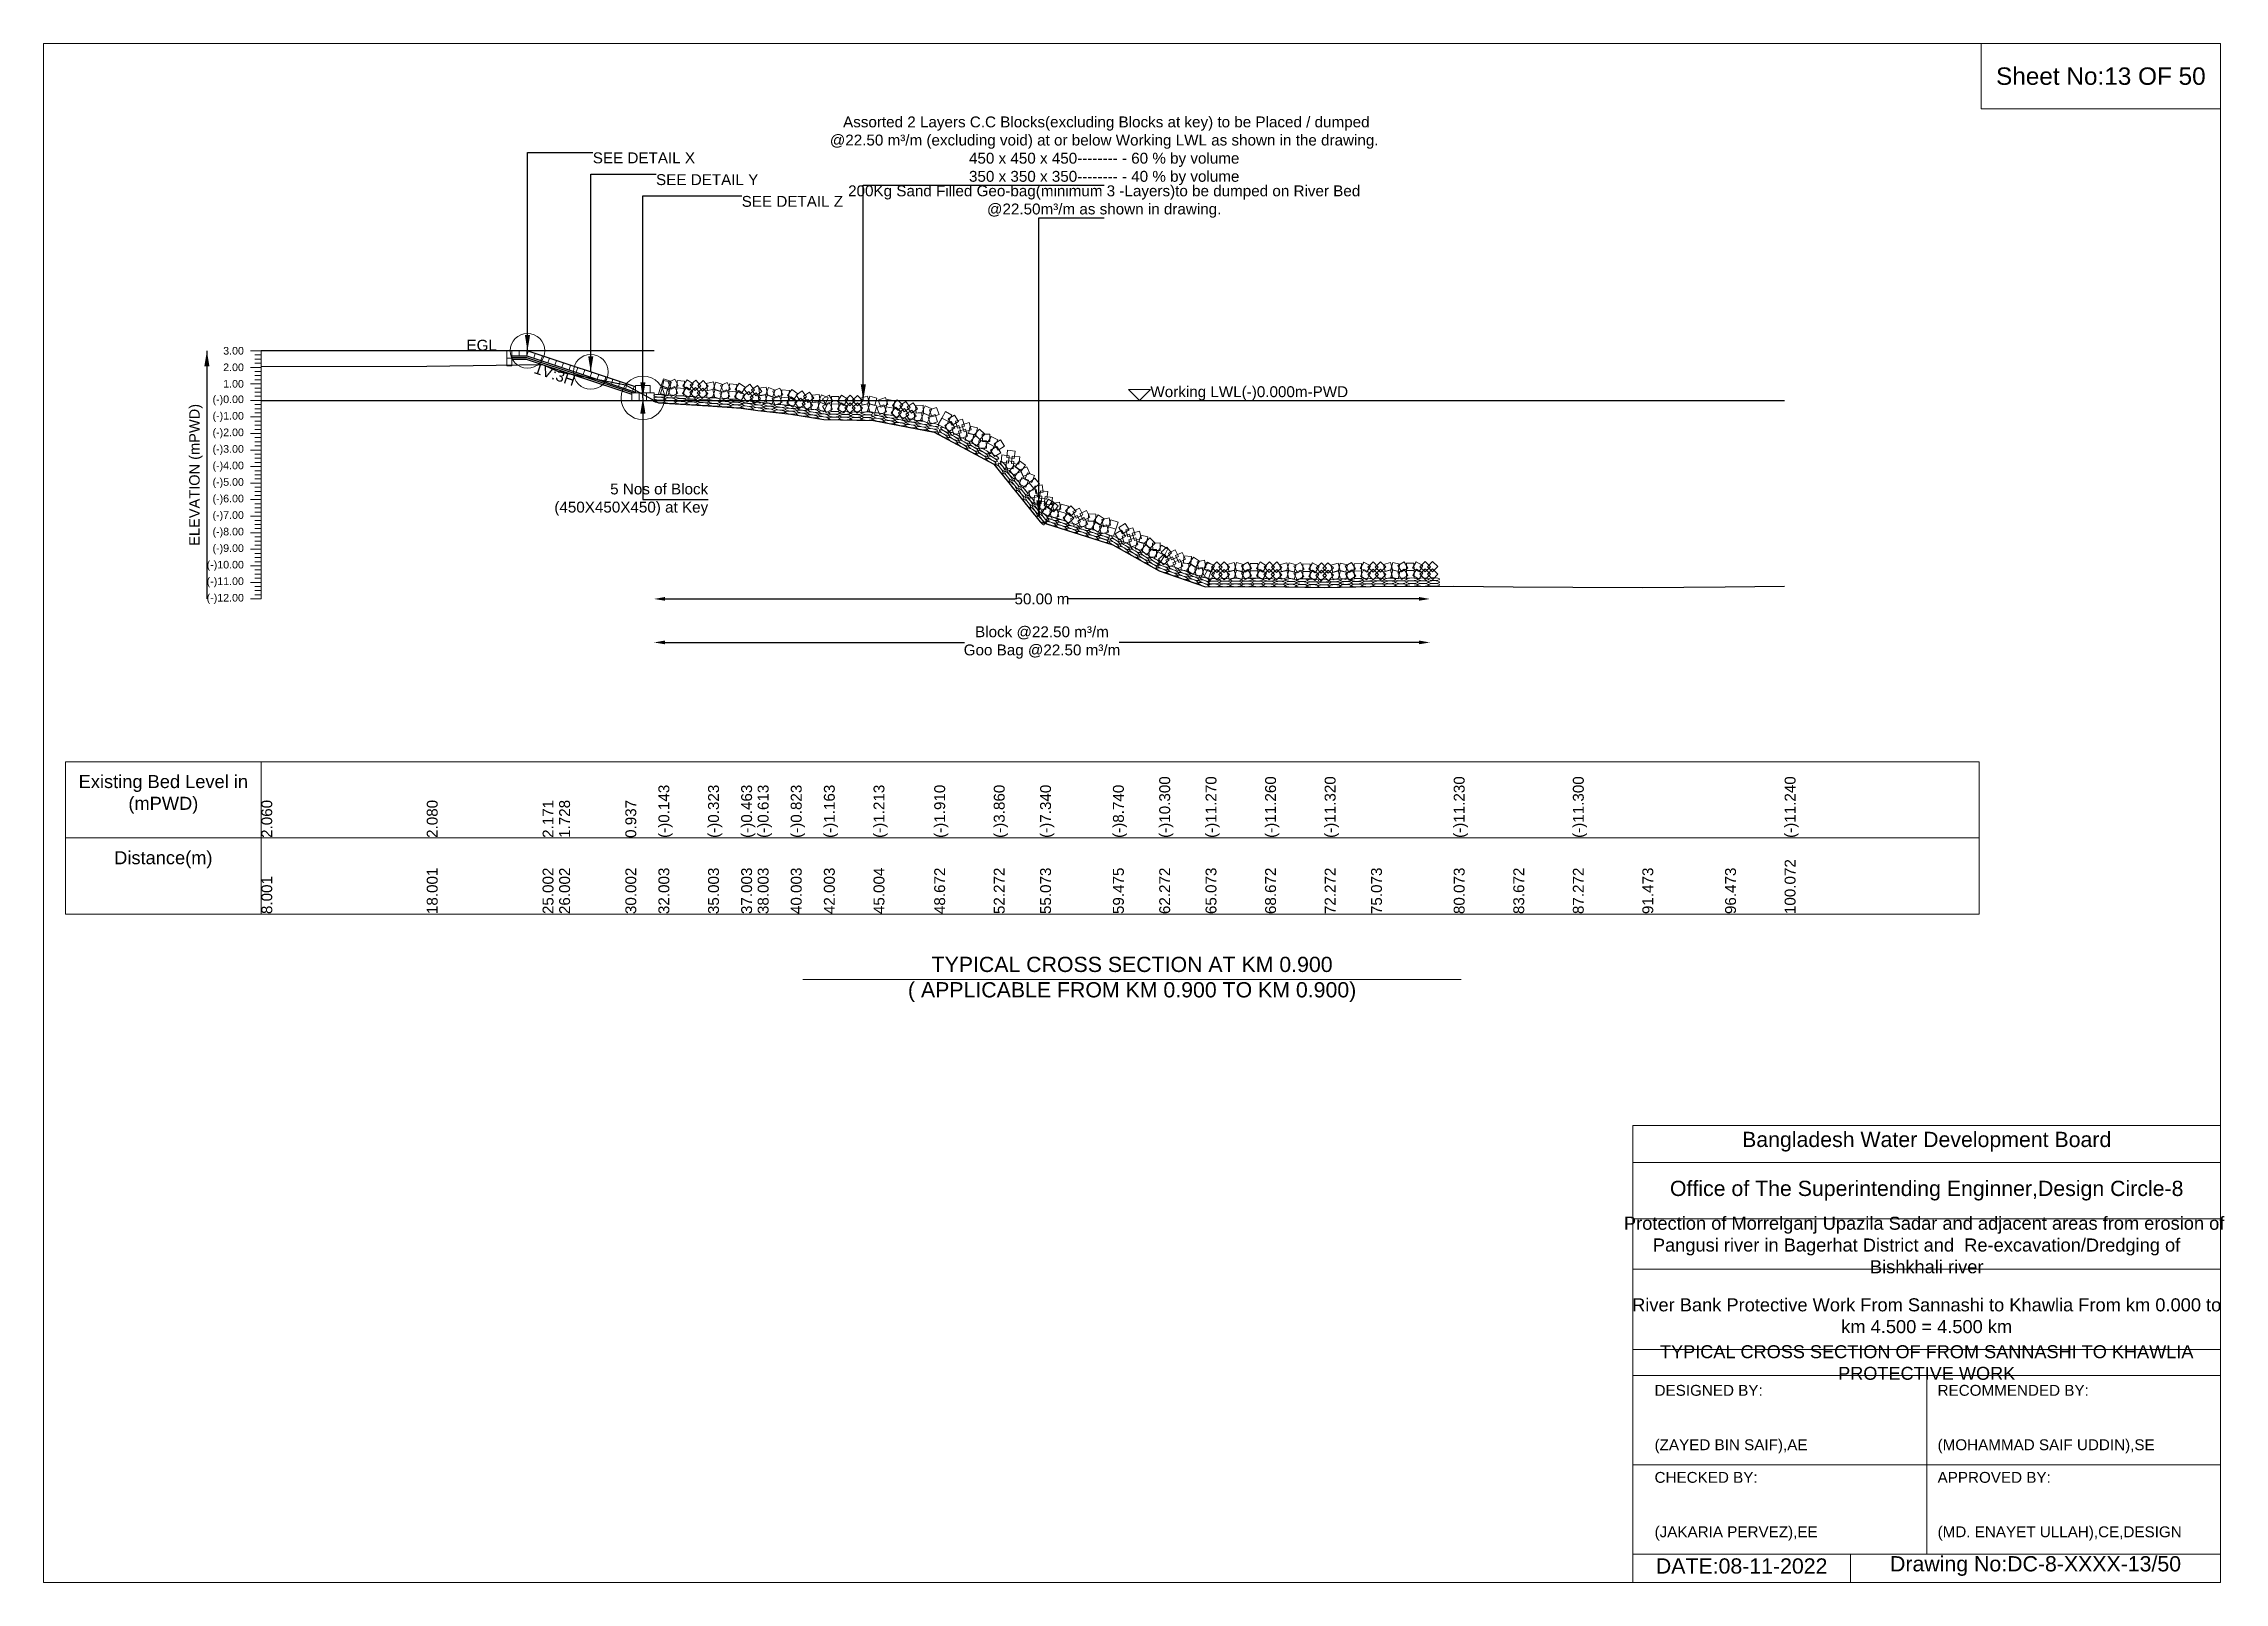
# Model space of a CAD drawing. Header units: inches. Extents: x 89000 to 845017, y -7071 to 0.
# Drawn here: x 280000 to 290017, y -7071 to 0 of the extents above; entities that cross this region are included whole.
import ezdxf

# ---------------------------------------------------------------- set-up
doc = ezdxf.new("R2010")
doc.units = ezdxf.units.IN
doc.header["$LTSCALE"] = 7
doc.header["$MEASUREMENT"] = 0
doc.header["$PDMODE"] = 3
for name, color, linetype, lineweight in [('Cross section Data Border', 7, 'Continuous', 9), ('Cross Section Labels', 7, 'Continuous', 9), ('Existing_Bed_Level for Xsection', 7, 'Continuous', 25), ('Long Section Labels', 7, 'Continuous', 9)]:
    doc.layers.add(name, color=color, linetype=linetype, lineweight=lineweight)
doc.styles.get("Standard").update_dxf_attribs({"font": 'arial.ttf'})
doc.dimstyles.new('Appron Lebeling Style', dxfattribs={"dimtxt": 50, "dimasz": 50, "dimexe": 0.18, "dimexo": 0.0625, "dimgap": 0.09, "dimtad": 0, "dimtih": 1, "dimtoh": 1, "dimdec": 4, "dimzin": 0, "dimdsep": 46, "dimtxsty": 'Standard', "dimcen": 0.09, "dimse1": 1, "dimse2": 1, "dimadec": 0, "dimazin": 0, "dimtfac": 1, "dimtdec": 4, "dimtofl": 0, "dimtmove": 0, "dimatfit": 3, "dimfxl": 1, "dimtolj": 1, "dimtzin": 0, "dimarcsym": 0})
doc.dimstyles.get("Standard").update_dxf_attribs({"dimtxt": 0.18, "dimasz": 0.18, "dimexe": 0.18, "dimexo": 0.0625, "dimgap": 0.09, "dimtad": 0, "dimtih": 1, "dimtoh": 1, "dimdec": 4, "dimzin": 0, "dimdsep": 46, "dimtxsty": 'Standard', "dimcen": 0.09, "dimadec": 0, "dimazin": 0, "dimtfac": 1, "dimtdec": 4, "dimtofl": 0, "dimtmove": 0, "dimatfit": 3, "dimfxl": 1, "dimtolj": 1, "dimtzin": 0, "dimarcsym": 0})

msp = doc.modelspace()

# ---------------------------------------------------------------- texts
at = {"layer": 'Cross section Data Border', "char_height": 60, "width": 800, "attachment_point": 5}
for s, insert in [('Existing Bed Level in (mPWD)', (280550, -3450)), ('Distance(m)', (280550, -3750))]:
    msp.add_mtext(s, dxfattribs=dict(at, insert=insert))
at = {"layer": 'Cross Section Labels'}
for s, insert, char_height, attachment_point in [('Sheet No:13 OF 50', (289450, -150), 80, 5), (' Assorted 2 Layers C.C Blocks(excluding Blocks at key) to be Placed / dumped^J@22.50 m³/m (excluding void) at or below Working LWL as shown in the drawing.^J450 x 450 x 450-------- - 60 % by volume^J350 x 350 x 350-------- - 40 % by volume', (284871.80167, -650), 50, 8), ('SEE DETAIL X', (282522.6356, -500), 50, 1), ('SEE DETAIL Y', (282813.3356, -600), 50, 1), ('SEE DETAIL Z', (283206.6356, -700), 50, 1), ('200Kg Sand Filled Geo-bag(minimum 3 -Layers)to be dumped on River Bed^J@22.50m³/m as shown in drawing.', (284871.80167, -800), 50, 8), ('EGL', (282082.13567, -1411.68), 50, 9), ('Working LWL(-)0.000m-PWD', (285084.0356, -1639.68), 50, 7), ('5 Nos of Block ^J(450X450X450) at Key', (283052.7356, -2095.68), 50, 6), ('TYPICAL CROSS SECTION AT KM 0.900^J( APPLICABLE FROM KM 0.900 TO KM 0.900)', (285000, -4300), 70, 5), ('Bangladesh Water Development Board', (288650, -5046), 70, 5), ('Office of The Superintending Enginner,Design Circle-8', (288650, -5271), 70, 5)]:
    msp.add_mtext(s, dxfattribs=dict(at, insert=insert, char_height=char_height, attachment_point=attachment_point))
at = {"layer": 'Cross Section Labels', "insert": (282355.96895, -1496.17997), "char_height": 50, "attachment_point": 2, "rotation": 341.565051177}
msp.add_mtext('1V:3H', dxfattribs=at)
at = {"layer": 'Cross Section Labels'}
for s, insert, char_height, width, attachment_point in [('Protection of Morrelganj Upazila Sadar and adjacent areas from erosion of  Pangusi river in Bagerhat District and  Re-excavation/Dredging of     Bishkhali river', (288650, -5521), 60, 2800, 5), ('River Bank Protective Work From Sannashi to Khawlia From km 0.000 to km 4.500 = 4.500 km', (288650, -5846), 60, 2700, 5), ('TYPICAL CROSS SECTION OF FROM SANNASHI TO KHAWLIA PROTECTIVE WORK', (288650, -6061), 59.5765532, 2800, 5), ('DESIGNED BY:^J^J^J(ZAYED BIN SAIF),AE', (287400, -6321), 50, 1400, 4), ('RECOMMENDED BY:^J^J^J(MOHAMMAD SAIF UDDIN),SE', (288700, -6321), 50, 1400, 4), ('CHECKED BY:^J^J^J(JAKARIA PERVEZ),EE', (287400, -6721), 50, 1400, 4), ('APPROVED BY:^J^J^J(MD. ENAYET ULLAH),CE,DESIGN', (288700, -6721), 50, 1400, 4), ('DATE:08-11-2022', (287800, -6996), 70, 1400, 5), ('Drawing No:DC-8-XXXX-13/50', (289150, -6996), 70, 2200, 5)]:
    msp.add_mtext(s, dxfattribs=dict(at, insert=insert, char_height=char_height, width=width, attachment_point=attachment_point))
at = {"layer": 'Long Section Labels', "char_height": 35, "attachment_point": 6}
for s, insert in [('3.00', (280920, -1411.68)), ('2.00', (280920, -1487.68)), ('1.00', (280920, -1563.68)), ('(-)0.00', (280920, -1639.68)), ('(-)1.00', (280920, -1715.68)), ('(-)2.00', (280920, -1791.68)), ('(-)3.00', (280920, -1867.68)), ('(-)4.00', (280920, -1943.68)), ('(-)5.00', (280920, -2019.68)), ('(-)6.00', (280920, -2095.68)), ('(-)7.00', (280920, -2171.68)), ('(-)8.00', (280920, -2247.68)), ('(-)9.00', (280920, -2323.68)), ('(-)10.00', (280920, -2399.68)), ('(-)11.00', (280920, -2475.68)), ('(-)12.00', (280920, -2551.68))]:
    msp.add_mtext(s, dxfattribs=dict(at, insert=insert))
at = {"layer": 'Long Section Labels', "rotation": 90}
for s, insert, char_height, attachment_point in [('ELEVATION (mPWD)', (280700, -1981.68), 48, 5), ('(-)10.300', (285124.66479, -3650), 50, 1), ('(-)11.270', (285337.47907, -3650), 50, 1), ('(-)11.270', (285337.47907, -3650), 50, 1), ('(-)11.270', (285337.47907, -3650), 50, 1), ('(-)11.260', (285611.04817, -3650), 50, 1), ('(-)11.260', (285611.04817, -3650), 50, 1), ('(-)11.320', (285884.66241, -3650), 50, 1), ('(-)11.320', (285884.66241, -3650), 50, 1), ('(-)11.230', (286477.47318, -3650), 50, 1), ('(-)11.300', (287024.65986, -3650), 50, 1), ('(-)11.240', (287997.46806, -3650), 50, 1), ('2.060', (281000, -3650), 50, 1), ('2.080', (281760.06087, -3650), 50, 1), ('2.171', (282292.11261, -3650), 50, 1), ('1.728', (282368.10045, -3650), 50, 1), ('0.937', (282672.14305, -3650), 50, 1), ('(-)0.143', (282824.16435, -3650), 50, 1), ('(-)0.323', (283052.17348, -3650), 50, 1), ('(-)0.463', (283204.19478, -3650), 50, 1), ('(-)0.613', (283280.18262, -3650), 50, 1), ('(-)0.823', (283432.20392, -3650), 50, 1), ('(-)1.163', (283584.22522, -3650), 50, 1), ('(-)1.213', (283812.23436, -3650), 50, 1), ('(-)1.910', (284091.0484, -3650), 50, 1), ('(-)3.860', (284364.66807, -3650), 50, 1), ('(-)7.340', (284577.48479, -3650), 50, 1), ('(-)8.740', (284912.05362, -3650), 50, 1), ('18.001', (281760.06087, -4000), 50, 1), ('25.002', (282292.11261, -4000), 50, 1), ('26.002', (282368.10045, -4000), 50, 1), ('30.002', (282672.14305, -4000), 50, 1), ('32.003', (282824.16435, -4000), 50, 1), ('35.003', (283052.17348, -4000), 50, 1), ('37.003', (283204.19478, -4000), 50, 1), ('38.003', (283280.18262, -4000), 50, 1), ('40.003', (283432.20392, -4000), 50, 1), ('42.003', (283584.22522, -4000), 50, 1), ('45.004', (283812.23436, -4000), 50, 1), ('48.672', (284091.0484, -4000), 50, 1), ('52.272', (284364.66807, -4000), 50, 1), ('55.073', (284577.48479, -4000), 50, 1), ('59.475', (284912.05362, -4000), 50, 1), ('62.272', (285124.66479, -4000), 50, 1), ('65.073', (285337.47907, -4000), 50, 1), ('68.672', (285611.04817, -4000), 50, 1), ('72.272', (285884.66241, -4000), 50, 1), ('75.073', (286097.47488, -4000), 50, 1), ('80.073', (286477.47318, -4000), 50, 1), ('83.672', (286751.04807, -4000), 50, 1), ('87.272', (287024.65986, -4000), 50, 1), ('91.473', (287343.92518, -4000), 50, 1), ('96.473', (287723.92116, -4000), 50, 1), ('100.072', (287997.46806, -4000), 50, 1), ('8.001', (281000, -4000), 50, 1)]:
    msp.add_mtext(s, dxfattribs=dict(at, insert=insert, char_height=char_height, attachment_point=attachment_point))

# ---------------------------------------------------------------- blocks, each defined once
blk = doc.blocks.new('*D283')
at = {"layer": 'Cross Section Labels', "color": 0, "lineweight": -2, "transparency": 16777216}
for p, q in [((282854, -2552), (284463, -2552)), ((286318, -2552), (284708, -2552))]:
    blk.add_line(p, q, dxfattribs=at)
at = {"layer": 'Cross Section Labels', "color": 0, "transparency": 16777216}
for points in [[(282854, -2543), (282854, -2560), (282804, -2552)], [(286318, -2543), (286318, -2560), (286368, -2552)]]:
    blk.add_solid(points, dxfattribs=at)
at = {"layer": 'Defpoints', "color": 0, "transparency": 16777216}
for p in [(282804, -1640), (286368, -2494), (286368, -2552)]:
    blk.add_point(p, dxfattribs=at)
at = {"layer": 'Cross Section Labels', "color": 0, "transparency": 16777216, "insert": (284586, -2552), "char_height": 50, "attachment_point": 5}
blk.add_mtext('\\A1;50.00 m', dxfattribs=at)
blk = doc.blocks.new('*D284')
at = {"layer": 'Cross Section Labels', "color": 0, "lineweight": -2, "transparency": 16777216}
for p, q in [((282854, -2752), (284230, -2752)), ((286318, -2752), (284941, -2752))]:
    blk.add_line(p, q, dxfattribs=at)
at = {"layer": 'Cross Section Labels', "color": 0, "transparency": 16777216}
for points in [[(282854, -2743), (282854, -2760), (282804, -2752)], [(286318, -2743), (286318, -2760), (286368, -2752)]]:
    blk.add_solid(points, dxfattribs=at)
at = {"layer": 'Defpoints', "color": 0, "transparency": 16777216}
for p in [(282804, -1640), (286368, -2494), (286368, -2752)]:
    blk.add_point(p, dxfattribs=at)
at = {"layer": 'Cross Section Labels', "color": 0, "transparency": 16777216, "insert": (284586, -2752), "char_height": 50, "attachment_point": 5}
blk.add_mtext('\\A1;Block @22.50 m³/m ^JGoo Bag @22.50 m³/m ', dxfattribs=at)

# ---------------------------------------------------------------- dimensions: what is measured, and where the dimension line sits
at = {"layer": 'Cross Section Labels'}
for base, text, picture, middle in [((286367.57674, -2551.68), '50.00 m', '*D283', (284585.80617, -2551.68)), ((286367.57674, -2751.68), 'Block @22.50 m³/m ^JGoo Bag @22.50 m³/m ', '*D284', (284585.80617, -2751.68))]:
    dim = msp.add_linear_dim(base=base, p1=(282804.0356, -1639.68), p2=(286367.57674, -2493.81938), text=text, dimstyle='Appron Lebeling Style', dxfattribs=at)
    dim.commit()
    dim.dimension.update_dxf_attribs({"geometry": picture, "text_midpoint": middle})

# ---------------------------------------------------------------- linework, layer by layer
at = {"layer": 'Cross section Data Border'}
msp.add_lwpolyline([(280100, -3300), (288891.48501, -3300), (288891.48501, -4000), (280100, -4000)], close=True, dxfattribs=at)
for points in [[(281000, -3300), (281000, -4000)], [(280100, -3650), (288891.48501, -3650)]]:
    msp.add_lwpolyline(points, dxfattribs=at)
at = {"layer": 'Cross Section Labels'}
for points in [[(280000, 0), (290000, 0), (290000, -7071), (280000, -7071)], [(288900, 0), (290000, 0), (290000, -300), (288900, -300)], [(285034.0356, -1639.68), (285084.0356, -1589.68), (284984.0356, -1589.68)]]:
    msp.add_lwpolyline(points, close=True, dxfattribs=at)
for points in [[(283488, -4300), (285000, -4300), (286512, -4300)], [(287300, -7071), (287300, -4971), (290000, -4971)], [(287300, -5141), (290000, -5141)], [(287300, -5401), (290000, -5401)], [(287300, -5631), (290000, -5631)], [(287300, -6001), (290000, -6001)], [(287300, -6121), (290000, -6121)], [(288650, -6121), (288650, -6941)], [(287300, -6531), (290000, -6531)], [(287300, -6941), (290000, -6941)], [(288300, -6941), (288300, -7071)]]:
    msp.add_lwpolyline(points, dxfattribs=at)
for centre, radius in [((282222.6356, -1411.68), 80), ((282513.3356, -1508.58), 80), ((282752.7356, -1628.28), 100)]:
    msp.add_circle(centre, radius, dxfattribs=at)
at = {"layer": 'Existing_Bed_Level for Xsection'}
for points in [[(282804.0356, -1411.68), (281000, -1411.68)], [(281000, -1483.12), (281760.06087, -1481.6), (282292.11261, -1474.684), (282368.10045, -1508.352), (282672.14305, -1568.468), (282824.16435, -1650.548), (283052.17348, -1664.228), (283204.19478, -1674.868), (283280.18262, -1686.268), (283432.20392, -1702.228), (283584.22522, -1728.068), (283812.23436, -1731.868), (284091.0484, -1784.84), (284364.66807, -1933.04), (284577.48479, -2197.52), (284912.05362, -2303.92), (285124.66479, -2422.48), (285337.47907, -2496.2), (285611.04817, -2495.44), (285884.66241, -2500), (286097.47488, -2495.44), (286477.47318, -2493.16), (286751.04807, -2496.2), (287024.65986, -2498.48), (287343.92518, -2500), (287723.92116, -2496.2), (287997.46806, -2493.92)], [(282718.5356, -1576.98), (282226.14566, -1412.85002), (282222.6356, -1411.68), (282218.93567, -1411.68), (282150.53567, -1411.68)], [(282150.53567, -1434.48), (282218.93567, -1434.48), (282718.5356, -1601.01331)], [(282150.53567, -1442.08), (282217.70236, -1442.08), (282707.90236, -1605.48)], [(282150.53567, -1449.68), (282216.46905, -1449.68), (282701.4356, -1611.33552)], [(281000, -1639.68), (287997.46806, -1639.68)]]:
    msp.add_lwpolyline(points, dxfattribs=at)
at = {"layer": 'Long Section Labels'}
for points in [[(281000, -1411.68), (280950, -1411.68)], [(281000, -1487.68), (280950, -1487.68)], [(281000, -1430.68), (280970, -1430.68)], [(281000, -1449.68), (280970, -1449.68)], [(281000, -1468.68), (280970, -1468.68)], [(281000, -2551.68), (281000, -2475.68), (281000, -2399.68), (281000, -2323.68), (281000, -2247.68), (281000, -2171.68), (281000, -2095.68), (281000, -2019.68), (281000, -1943.68), (281000, -1867.68), (281000, -1791.68), (281000, -1715.68), (281000, -1639.68), (281000, -1563.68), (281000, -1487.68), (281000, -1411.68)], [(281000, -1563.68), (280950, -1563.68)], [(281000, -1506.68), (280970, -1506.68)], [(281000, -1525.68), (280970, -1525.68)], [(281000, -1544.68), (280970, -1544.68)], [(281000, -1582.68), (280970, -1582.68)], [(281000, -1601.68), (280970, -1601.68)], [(281000, -1639.68), (280950, -1639.68)], [(281000, -1620.68), (280970, -1620.68)], [(281000, -1658.68), (280970, -1658.68)], [(281000, -1677.68), (280970, -1677.68)], [(281000, -1696.68), (280970, -1696.68)], [(281000, -1715.68), (280950, -1715.68)], [(281000, -1791.68), (280950, -1791.68)], [(281000, -1734.68), (280970, -1734.68)], [(281000, -1753.68), (280970, -1753.68)], [(281000, -1772.68), (280970, -1772.68)], [(281000, -1867.68), (280950, -1867.68)], [(281000, -1810.68), (280970, -1810.68)], [(281000, -1829.68), (280970, -1829.68)], [(281000, -1848.68), (280970, -1848.68)], [(281000, -1886.68), (280970, -1886.68)], [(281000, -1943.68), (280950, -1943.68)], [(281000, -1905.68), (280970, -1905.68)], [(281000, -1924.68), (280970, -1924.68)], [(281000, -1962.68), (280970, -1962.68)], [(281000, -1981.68), (280970, -1981.68)], [(281000, -2000.68), (280970, -2000.68)], [(281000, -2019.68), (280950, -2019.68)], [(281000, -2095.68), (280950, -2095.68)], [(281000, -2038.68), (280970, -2038.68)], [(281000, -2057.68), (280970, -2057.68)], [(281000, -2076.68), (280970, -2076.68)], [(281000, -2171.68), (280950, -2171.68)], [(281000, -2114.68), (280970, -2114.68)], [(281000, -2133.68), (280970, -2133.68)], [(281000, -2152.68), (280970, -2152.68)], [(281000, -2190.68), (280970, -2190.68)], [(281000, -2247.68), (280950, -2247.68)], [(281000, -2209.68), (280970, -2209.68)], [(281000, -2228.68), (280970, -2228.68)], [(281000, -2266.68), (280970, -2266.68)], [(281000, -2285.68), (280970, -2285.68)], [(281000, -2323.68), (280950, -2323.68)], [(281000, -2399.68), (280950, -2399.68)], [(281000, -2304.68), (280970, -2304.68)], [(281000, -2342.68), (280970, -2342.68)], [(281000, -2361.68), (280970, -2361.68)], [(281000, -2380.68), (280970, -2380.68)], [(281000, -2475.68), (280950, -2475.68)], [(281000, -2418.68), (280970, -2418.68)], [(281000, -2437.68), (280970, -2437.68)], [(281000, -2456.68), (280970, -2456.68)], [(281000, -2494.68), (280970, -2494.68)], [(281000, -2551.68), (280950, -2551.68)], [(281000, -2513.68), (280970, -2513.68)], [(281000, -2532.68), (280970, -2532.68)]]:
    msp.add_lwpolyline(points, dxfattribs=at)
for points in [[(282150.53567, -1411.68), (282127.73567, -1411.68), (282127.73567, -1445.88), (282150.53567, -1445.88)], [(282150.53567, -1445.88), (282127.73567, -1445.88), (282127.73567, -1480.08), (282150.53567, -1480.08)], [(282184.73567, -1411.68), (282150.53567, -1411.68), (282150.53567, -1434.48), (282184.73567, -1434.48)], [(282218.93567, -1411.68), (282184.73567, -1411.68), (282184.73567, -1434.48), (282218.93567, -1434.48)], [(282258.59063, -1423.66501), (282226.14566, -1412.85002), (282218.93567, -1434.48), (282251.38064, -1445.29499)], [(282291.0356, -1434.48), (282258.59063, -1423.66501), (282251.38064, -1445.29499), (282283.82561, -1456.10998)], [(282323.48057, -1445.29499), (282291.0356, -1434.48), (282283.82561, -1456.10998), (282316.27058, -1466.92497)], [(282355.92554, -1456.10998), (282323.48057, -1445.29499), (282316.27058, -1466.92497), (282348.71555, -1477.73996)], [(282388.37051, -1466.92497), (282355.92554, -1456.10998), (282348.71555, -1477.73996), (282381.16051, -1488.55495)], [(282420.81548, -1477.73996), (282388.37051, -1466.92497), (282381.16051, -1488.55495), (282413.60548, -1499.36994)], [(282453.26044, -1488.55495), (282420.81548, -1477.73996), (282413.60548, -1499.36994), (282446.05045, -1510.18493)], [(282485.70541, -1499.36994), (282453.26044, -1488.55495), (282446.05045, -1510.18493), (282478.49542, -1520.99992)], [(282518.15038, -1510.18493), (282485.70541, -1499.36994), (282478.49542, -1520.99992), (282510.94039, -1531.81491)], [(282550.59535, -1520.99992), (282518.15038, -1510.18493), (282510.94039, -1531.81491), (282543.38536, -1542.6299)], [(282583.04032, -1531.81491), (282550.59535, -1520.99992), (282543.38536, -1542.6299), (282575.83033, -1553.44489)], [(282615.48529, -1542.6299), (282583.04032, -1531.81491), (282575.83033, -1553.44489), (282608.2753, -1564.25988)], [(282647.93026, -1553.44489), (282615.48529, -1542.6299), (282608.2753, -1564.25988), (282640.72026, -1575.07486)], [(282680.37523, -1564.25988), (282647.93026, -1553.44489), (282640.72026, -1575.07486), (282673.16523, -1585.88985)], [(282712.82019, -1575.07486), (282680.37523, -1564.25988), (282673.16523, -1585.88985), (282705.6102, -1596.70484)], [(282752.7356, -1571.28), (282718.5356, -1571.28), (282718.5356, -1605.48), (282752.7356, -1605.48)], [(282786.9356, -1571.28), (282752.7356, -1571.28), (282752.7356, -1605.48), (282786.9356, -1605.48)], [(282866.20862, -1585.96305), (282832.93336, -1578.06387), (282825.03418, -1611.33914), (282858.30944, -1619.23831)], [(282877.51534, -1585.67942), (282845.07226, -1574.85875), (282834.25159, -1607.30182), (282866.69466, -1618.12249)], [(282879.56357, -1551.54081), (282847.1205, -1540.72014), (282836.29982, -1573.16321), (282868.7429, -1583.98388)], [(282882.45695, -1555.86934), (282849.18169, -1547.97016), (282841.28251, -1581.24542), (282874.55777, -1589.1446)], [(282897.68258, -1575.60119), (282867.0844, -1590.87835), (282882.36157, -1621.47652), (282912.95974, -1606.19936)], [(282899.73081, -1541.46258), (282869.13264, -1556.73974), (282884.4098, -1587.33791), (282915.00798, -1572.06075)], [(282942.25411, -1584.5419), (282908.1155, -1582.49367), (282906.06726, -1616.63228), (282940.20587, -1618.68051)], [(282944.30234, -1550.40329), (282910.16373, -1548.35506), (282908.1155, -1582.49367), (282942.25411, -1584.5419)], [(282981.98834, -1597.77231), (282953.43628, -1578.94627), (282934.61024, -1607.49834), (282963.16231, -1626.32437)], [(282984.03658, -1563.6337), (282955.48451, -1544.80766), (282936.65848, -1573.35973), (282965.21054, -1592.18576)], [(282993.89584, -1580.54449), (282968.29884, -1603.22563), (282990.97997, -1628.82262), (283016.57697, -1606.14149)], [(282995.94407, -1546.40588), (282970.34708, -1569.08702), (282993.02821, -1594.68401), (283018.6252, -1572.00288)], [(283050.71673, -1608.1705), (283028.01523, -1582.59158), (283002.4363, -1605.29308), (283025.13781, -1630.87201)], [(283052.76497, -1574.03189), (283030.06346, -1548.45297), (283004.48453, -1571.15447), (283027.18604, -1596.7334)], [(283074.78666, -1588.81725), (283041.21591, -1595.34753), (283047.7462, -1628.91828), (283081.31695, -1622.388)], [(283077.17449, -1554.70071), (283043.60373, -1561.23099), (283050.13402, -1594.80174), (283083.70477, -1588.27146)], [(283117.12135, -1600.66017), (283084.78755, -1589.51721), (283073.64459, -1621.85101), (283105.97839, -1632.99397)], [(283119.50917, -1566.54363), (283087.17537, -1555.40067), (283076.03241, -1587.73447), (283108.36621, -1598.87743)], [(283137.38787, -1590.7831), (283106.6392, -1605.75505), (283121.61115, -1636.50372), (283152.35982, -1621.53178)], [(283139.7757, -1556.66656), (283109.02702, -1571.63851), (283123.99897, -1602.38718), (283154.74764, -1587.41524)], [(283181.86823, -1600.16688), (283147.75169, -1597.77905), (283145.36387, -1631.89559), (283179.48041, -1634.28342)], [(283184.25605, -1566.05034), (283150.13951, -1563.66251), (283147.75169, -1597.77905), (283181.86823, -1600.16688)], [(283221.46885, -1613.792), (283193.10553, -1594.68279), (283173.99632, -1623.04612), (283202.35965, -1642.15532)], [(283223.85668, -1579.67546), (283195.49335, -1560.56625), (283176.38415, -1588.92958), (283204.74747, -1608.03878)], [(283239.6286, -1599.24511), (283212.1172, -1619.56169), (283232.43378, -1647.07308), (283259.94517, -1626.75651)], [(283244.70263, -1565.42361), (283217.19124, -1585.74018), (283237.50782, -1613.25158), (283265.01921, -1592.935)], [(283298.84357, -1597.98999), (283278.50509, -1570.49479), (283251.00989, -1590.83327), (283271.34837, -1618.32847)], [(283319.08423, -1578.73646), (283285.30699, -1584.09727), (283290.6678, -1617.87451), (283324.44504, -1612.5137)], [(283360.98222, -1592.04206), (283329.05478, -1579.78323), (283316.79595, -1611.71066), (283348.72338, -1623.96949)], [(283381.57944, -1582.87458), (283350.3295, -1596.76994), (283364.22486, -1628.01988), (283395.4748, -1614.12452)], [(283425.70719, -1593.797), (283391.69412, -1590.22613), (283388.12325, -1624.2392), (283422.13632, -1627.81007)], [(283464.81089, -1608.7888), (283437.12812, -1588.70637), (283417.04569, -1616.38915), (283444.72846, -1636.47158)], [(283484.40082, -1595.21858), (283456.49943, -1614.99615), (283476.277, -1642.89755), (283504.17839, -1623.11997)], [(283537.89802, -1628.83197), (283518.09824, -1600.94634), (283490.21261, -1620.74612), (283510.01239, -1648.63176)], [(282735.6356, -1605.48), (282701.4356, -1605.48), (282701.4356, -1639.68), (282735.6356, -1639.68)], [(282769.8356, -1605.48), (282735.6356, -1605.48), (282735.6356, -1639.68), (282769.8356, -1639.68)], [(282804.0356, -1605.48), (282769.8356, -1605.48), (282769.8356, -1639.68), (282804.0356, -1639.68)], [(283293.76953, -1631.8115), (283273.43106, -1604.31629), (283245.93585, -1624.65477), (283266.27433, -1652.14998)], [(283315.51336, -1612.74953), (283281.73612, -1618.11034), (283287.09693, -1651.88758), (283320.87416, -1646.52677)], [(283357.41134, -1626.05513), (283325.48391, -1613.79629), (283313.22508, -1645.72373), (283345.15251, -1657.98256)], [(283378.00857, -1616.88765), (283346.75863, -1630.78301), (283360.65399, -1662.03295), (283391.90393, -1648.13759)], [(283422.13632, -1627.81007), (283388.12325, -1624.2392), (283384.55238, -1658.25227), (283418.56545, -1661.82314)], [(283461.24002, -1642.80187), (283433.55724, -1622.71944), (283413.47482, -1650.40222), (283441.15759, -1670.48465)], [(283478.66984, -1628.93498), (283450.76845, -1648.71256), (283470.54602, -1676.61395), (283498.44741, -1656.83638)], [(283532.16704, -1662.54838), (283512.36726, -1634.66274), (283484.48162, -1654.46253), (283504.2814, -1682.34816)], [(283557.46704, -1645.61256), (283523.41685, -1648.81013), (283526.61442, -1682.86032), (283560.66461, -1679.66275)], [(283563.19803, -1611.89615), (283529.14784, -1615.09372), (283532.34541, -1649.14392), (283566.3956, -1645.94634)], [(283598.43203, -1661.56092), (283567.35063, -1647.29253), (283553.08224, -1678.37392), (283584.16364, -1692.64231)], [(283604.16301, -1627.84452), (283573.08162, -1613.57613), (283558.81323, -1644.65752), (283589.89462, -1658.92591)], [(283607.93074, -1649.23679), (283578.0219, -1665.82297), (283594.60807, -1695.73181), (283624.51691, -1679.14564)], [(283608.50064, -1615.04154), (283578.59179, -1631.62772), (283595.17797, -1661.53656), (283625.08681, -1644.95038)], [(283652.84723, -1656.24152), (283618.65198, -1655.67162), (283618.08208, -1689.86688), (283652.27733, -1690.43677)], [(283653.41713, -1622.04627), (283619.22188, -1621.47637), (283618.65198, -1655.67162), (283652.84723, -1656.24152)], [(283693.11648, -1667.74113), (283663.77694, -1650.16753), (283646.20333, -1679.50706), (283675.54287, -1697.08067)], [(283693.68638, -1633.54588), (283664.34684, -1615.97227), (283646.77323, -1645.31181), (283676.11277, -1662.88542)], [(283704.26776, -1650.01446), (283679.67563, -1673.78139), (283703.44255, -1698.37353), (283728.03469, -1674.6066)], [(283704.83766, -1615.81921), (283680.24552, -1639.58614), (283704.01245, -1664.17828), (283728.60459, -1640.41135)], [(283762.23026, -1675.15724), (283738.44376, -1650.58404), (283713.87056, -1674.37054), (283737.65706, -1698.94375)], [(283762.80016, -1640.96199), (283739.01366, -1616.38879), (283714.44045, -1640.17529), (283738.22696, -1664.74849)], [(283784.68034, -1654.59256), (283751.50443, -1662.89912), (283759.81098, -1696.07503), (283792.9869, -1687.76847)], [(283785.25023, -1620.3973), (283752.07432, -1628.70386), (283760.38088, -1661.87977), (283793.55679, -1653.57322)], [(283827.58499, -1664.16707), (283794.7043, -1654.75962), (283785.29684, -1687.6403), (283818.17753, -1697.04776)], [(283828.15488, -1629.97182), (283795.27419, -1620.56436), (283785.86674, -1653.44505), (283818.74743, -1662.85251)], [(283860.17474, -1660.34391), (283827.87869, -1671.59581), (283839.13058, -1703.89186), (283871.42664, -1692.63997)], [(283866.55823, -1626.74494), (283834.26218, -1637.99683), (283845.51407, -1670.29288), (283877.81012, -1659.04099)], [(283903.24287, -1674.89362), (283869.64389, -1668.51014), (283863.26041, -1702.10912), (283896.85939, -1708.4926)], [(283909.62635, -1641.29465), (283876.02738, -1634.91116), (283869.64389, -1668.51014), (283903.24287, -1674.89362)], [(283940.96632, -1693.08137), (283915.04714, -1670.76914), (283892.7349, -1696.68833), (283918.65409, -1719.00056)], [(283947.34981, -1659.4824), (283921.43062, -1637.17017), (283899.11839, -1663.08936), (283925.03758, -1685.40159)], [(283954.97285, -1677.51207), (283926.69333, -1696.74507), (283945.92633, -1725.0246), (283974.20585, -1705.7916)], [(283961.35634, -1643.9131), (283933.07681, -1663.1461), (283952.30981, -1691.42563), (283980.58934, -1672.19263)], [(284007.80842, -1712.15617), (283988.55291, -1683.89196), (283960.28871, -1703.14748), (283979.54422, -1731.41168)], [(284014.19191, -1678.55719), (283994.93639, -1650.29299), (283966.67219, -1669.5485), (283985.9277, -1697.8127)], [(284033.43197, -1695.71395), (283999.32619, -1698.25088), (284001.86311, -1732.35666), (284035.96889, -1729.81973)], [(284039.81545, -1662.11498), (284005.70967, -1664.6519), (284008.2466, -1698.75768), (284042.35237, -1696.22076)], [(284074.0801, -1712.45341), (284043.28113, -1697.5852), (284028.41293, -1728.38417), (284059.2119, -1743.25238)], [(284080.46359, -1678.85443), (284049.66462, -1663.98623), (284034.79641, -1694.78519), (284065.59538, -1709.6534)], [(284101.75105, -1671.42932), (284069.455, -1682.68122), (284080.7069, -1714.97727), (284113.00295, -1703.72538)], [(284172.3087, -1706.98403), (284142.23642, -1690.69605), (284125.94844, -1720.76833), (284156.02072, -1737.05631)], [(284095.36757, -1705.0283), (284063.07152, -1716.28019), (284074.32341, -1748.57624), (284106.61946, -1737.32435)], [(284156.02072, -1737.05631), (284125.94844, -1720.76833), (284109.66046, -1750.84061), (284139.73274, -1767.12858)], [(284186.43688, -1765.84364), (284168.52007, -1736.71242), (284139.38885, -1754.62923), (284157.30566, -1783.76045)], [(284202.72486, -1735.77136), (284184.80805, -1706.64014), (284155.67683, -1724.55696), (284173.59364, -1753.68817)], [(284204.51095, -1755.26469), (284171.72542, -1764.99861), (284181.45934, -1797.78414), (284214.24486, -1788.05022)], [(284220.79893, -1725.19241), (284188.0134, -1734.92633), (284197.74731, -1767.71186), (284230.53284, -1757.97794)], [(284244.32631, -1804.32126), (284234.56629, -1771.5435), (284201.78852, -1781.30352), (284211.54855, -1814.08129)], [(284260.61429, -1774.24899), (284250.85427, -1741.47122), (284218.0765, -1751.23124), (284227.83652, -1784.00901)], [(284273.73362, -1796.43947), (284240.4688, -1788.49645), (284232.52577, -1821.76127), (284265.79059, -1829.70429)], [(284290.0216, -1766.3672), (284256.75677, -1758.42417), (284248.81375, -1791.68899), (284282.07857, -1799.63202)], [(284307.3762, -1824.73535), (284282.54897, -1801.21411), (284259.02773, -1826.04134), (284283.85497, -1849.56258)], [(284323.66418, -1794.66308), (284298.83695, -1771.14184), (284275.31571, -1795.96907), (284300.14294, -1819.49031)], [(284346.20124, -1794.05517), (284312.01334, -1794.96504), (284312.92321, -1829.15293), (284347.1111, -1828.24307)], [(284329.91326, -1824.12745), (284295.72536, -1825.03731), (284296.63523, -1859.22521), (284330.82312, -1858.31534)], [(284366.52665, -1851.07216), (284336.45437, -1834.78418), (284320.16639, -1864.85645), (284350.23867, -1881.14443)], [(284382.81463, -1820.99988), (284352.74235, -1804.7119), (284336.45437, -1834.78418), (284366.52665, -1851.07216)], [(284396.94281, -1879.85949), (284379.026, -1850.72827), (284349.89478, -1868.64508), (284367.81159, -1897.7763)], [(284413.23079, -1849.78721), (284395.31398, -1820.65599), (284366.18276, -1838.5728), (284384.09957, -1867.70402)], [(284435.74702, -1893.69468), (284401.74709, -1890.00078), (284398.05319, -1924.00071), (284432.05312, -1927.6946)], [(284462.39204, -1872.25447), (284428.39212, -1868.56057), (284424.69822, -1902.5605), (284458.69815, -1906.25439)], [(284480.15336, -1932.88735), (284483.82018, -1898.88449), (284449.81732, -1895.21767), (284446.1505, -1929.22053)], [(284453.50833, -1954.32756), (284457.17516, -1920.3247), (284423.1723, -1916.65788), (284419.50548, -1950.66074)], [(284483.67672, -1958.42399), (284456.06678, -1938.24155), (284435.88433, -1965.85149), (284463.49427, -1986.03394)], [(284503.76882, -1997.52371), (284489.96168, -1966.23469), (284458.67266, -1980.04182), (284472.47979, -2011.33085)], [(284510.32175, -1936.98378), (284482.7118, -1916.80134), (284462.52936, -1944.41128), (284490.1393, -1964.59373)], [(284524.78951, -2005.67348), (284492.90664, -1993.29923), (284480.53238, -2025.1821), (284512.41526, -2037.55636)], [(284530.41384, -1976.0835), (284516.60671, -1944.79448), (284485.31768, -1958.60161), (284499.12482, -1989.89064)], [(284551.43454, -1984.23327), (284519.55166, -1971.85902), (284507.17741, -2003.74189), (284539.06028, -2016.11615)], [(284574.7888, -2023.23502), (284553.34859, -1996.58999), (284526.70356, -2018.0302), (284548.14377, -2044.67523)], [(284548.14377, -2044.67523), (284526.70356, -2018.0302), (284500.05854, -2039.47041), (284521.49875, -2066.11544)], [(284565.07022, -2082.98121), (284559.80474, -2049.18899), (284526.01251, -2054.45448), (284531.278, -2088.2467)], [(284585.82849, -2080.20986), (284551.82856, -2076.51596), (284548.13466, -2110.51589), (284582.13459, -2114.20978)], [(284591.71525, -2061.541), (284586.44976, -2027.74878), (284552.65753, -2033.01427), (284557.92302, -2066.80649)], [(284603.5898, -2140.84274), (284607.25663, -2106.83988), (284573.25377, -2103.17306), (284569.58695, -2137.17592)], [(284612.47352, -2058.76965), (284578.47359, -2055.07575), (284574.77969, -2089.07568), (284608.77962, -2092.76957)], [(284630.23483, -2119.40253), (284633.90165, -2085.39967), (284599.89879, -2081.73285), (284596.23197, -2115.7357)], [(284644.05547, -2111.5025), (284615.26074, -2093.04976), (284596.808, -2121.84449), (284625.60273, -2140.29723)], [(284660.40322, -2123.49896), (284632.79327, -2103.31652), (284612.61083, -2130.92646), (284640.22077, -2151.10891)], [(284633.75819, -2144.93917), (284606.14825, -2124.75673), (284585.9658, -2152.36667), (284613.57575, -2172.54912)], [(284633.69066, -2144.09407), (284604.89593, -2125.64133), (284586.44319, -2154.43606), (284615.23792, -2172.8888)], [(284655.71466, -2139.27413), (284622.30274, -2146.57372), (284629.60233, -2179.98563), (284663.01425, -2172.68604)], [(284666.07947, -2106.68255), (284632.66756, -2113.98214), (284639.96715, -2147.39406), (284673.37906, -2140.09447)], [(284696.72826, -2158.88131), (284664.13669, -2148.5165), (284653.77187, -2181.10807), (284686.36345, -2191.47288)], [(284707.09307, -2126.28974), (284674.5015, -2115.92492), (284664.13669, -2148.5165), (284696.72826, -2158.88131)], [(284731.99966, -2181.45967), (284708.9418, -2156.20149), (284683.68363, -2179.25934), (284706.74148, -2204.51752)], [(284742.36447, -2148.86809), (284719.30662, -2123.60992), (284694.04844, -2146.66777), (284717.10629, -2171.92594)], [(284747.77142, -2167.68151), (284717.39041, -2183.38611), (284733.09501, -2213.76712), (284763.47602, -2198.06252)], [(284758.13623, -2135.08994), (284727.75523, -2150.79454), (284743.45982, -2181.17555), (284773.84083, -2165.47095)], [(284796.07343, -2208.40898), (284780.34464, -2178.04049), (284749.97615, -2193.76928), (284765.70493, -2224.13777)], [(284806.43824, -2175.81741), (284790.70945, -2145.44892), (284760.34096, -2161.1777), (284776.06975, -2191.5462)], [(284823.48308, -2195.15669), (284789.31911, -2193.58723), (284787.74964, -2227.75119), (284821.91361, -2229.32066)], [(284833.84789, -2162.56512), (284799.68392, -2160.99565), (284798.11446, -2195.15962), (284832.27843, -2196.72909)], [(284861.83167, -2216.64776), (284833.03694, -2198.19502), (284814.5842, -2226.98975), (284843.37893, -2245.44249)], [(284872.19648, -2184.05619), (284843.40175, -2165.60345), (284824.94901, -2194.39818), (284853.74374, -2212.85092)], [(284894.22048, -2179.23624), (284860.80857, -2186.53583), (284868.10816, -2219.94775), (284901.52007, -2212.64816)], [(284935.23409, -2198.84343), (284902.64251, -2188.47862), (284892.2777, -2221.07019), (284924.86927, -2231.435)], [(284883.85567, -2211.82782), (284850.44376, -2219.12741), (284857.74335, -2252.53932), (284891.15526, -2245.23973)], [(284924.86927, -2231.435), (284892.2777, -2221.07019), (284881.91289, -2253.66176), (284914.50446, -2264.02658)], [(284969.12778, -2264.60616), (284951.57049, -2235.25686), (284922.22119, -2252.81414), (284939.77847, -2282.16345)], [(284985.78427, -2234.73643), (284968.22698, -2205.38712), (284938.87768, -2222.9444), (284956.43496, -2252.29371)], [(284987.33055, -2254.25024), (284954.42782, -2263.58032), (284963.75789, -2296.48305), (284996.66062, -2287.15297)], [(285003.98704, -2224.3805), (284971.08431, -2233.71058), (284980.41438, -2266.61331), (285013.31712, -2257.28323)], [(285026.53974, -2303.79264), (285017.18347, -2270.89735), (284984.28818, -2280.25363), (284993.64445, -2313.14892)], [(285043.19623, -2273.92291), (285033.83996, -2241.02762), (285000.94467, -2250.38389), (285010.30094, -2283.27918)], [(285056.04173, -2296.27302), (285022.87709, -2287.92159), (285014.52566, -2321.08624), (285047.69031, -2329.43766)], [(285072.69822, -2266.40328), (285039.53358, -2258.05185), (285031.18215, -2291.2165), (285064.3468, -2299.56792)], [(285089.33387, -2324.9804), (285064.79772, -2301.15568), (285040.973, -2325.69184), (285065.50916, -2349.51656)], [(285105.99036, -2295.11066), (285081.45421, -2271.28595), (285057.62949, -2295.8221), (285082.16565, -2319.64682)], [(285128.53319, -2294.7799), (285094.33669, -2295.26935), (285094.82614, -2329.46585), (285129.02264, -2328.9764)], [(285111.8767, -2324.64964), (285077.6802, -2325.13909), (285078.16965, -2359.33558), (285112.36615, -2358.84614)], [(285148.15603, -2352.04248), (285118.28629, -2335.38599), (285101.6298, -2365.25573), (285131.49954, -2381.91222)], [(285164.81252, -2322.17274), (285134.94278, -2305.51625), (285118.28629, -2335.38599), (285148.15603, -2352.04248)], [(285170.20017, -2372.49839), (285147.79543, -2346.65913), (285121.95616, -2369.06387), (285144.36091, -2394.90313)], [(285181.39461, -2340.18238), (285158.98986, -2314.34312), (285133.1506, -2336.74786), (285155.55535, -2362.58712)], [(285186.31894, -2359.12785), (285155.54646, -2374.05081), (285170.46942, -2404.82329), (285201.2419, -2389.90033)], [(285197.51338, -2326.81184), (285166.7409, -2341.7348), (285181.66386, -2372.50727), (285212.43633, -2357.58432)], [(285233.56421, -2401.07657), (285218.61675, -2370.31599), (285187.85617, -2385.26344), (285202.80363, -2416.02403)], [(285244.75865, -2368.76056), (285229.81119, -2337.99998), (285199.05061, -2352.94743), (285213.99806, -2383.70802)], [(285261.30362, -2388.52917), (285227.19093, -2386.08702), (285224.74878, -2420.19971), (285258.86147, -2422.64187)], [(285272.49806, -2356.21316), (285238.38537, -2353.77101), (285235.94321, -2387.8837), (285270.05591, -2390.32586)], [(285299.09039, -2410.99338), (285270.77671, -2391.8107), (285251.59403, -2420.12439), (285279.90772, -2439.30706)], [(285310.28483, -2378.67737), (285281.97114, -2359.49469), (285262.78847, -2387.80838), (285291.10215, -2406.99105)], [(285332.42483, -2374.42191), (285298.83726, -2380.86514), (285305.28049, -2414.45271), (285338.86806, -2408.00948)], [(285372.9239, -2395.07096), (285340.60788, -2383.87652), (285329.41345, -2416.19253), (285361.72946, -2427.38697)], [(285378.057, -2399.75388), (285348.38136, -2382.75399), (285331.38147, -2412.42964), (285361.05711, -2429.42952)], [(285388.86155, -2381.81376), (285364.73612, -2406.0543), (285388.97666, -2430.17973), (285413.10209, -2405.93919)], [(285447.3019, -2405.82493), (285423.04216, -2381.71881), (285398.93604, -2405.97855), (285423.19578, -2430.08467)], [(285469.34793, -2384.82767), (285436.33978, -2393.77764), (285445.28975, -2426.78579), (285478.2979, -2417.83582)], [(285512.43061, -2393.56625), (285479.37324, -2384.79981), (285470.60681, -2417.85718), (285503.66417, -2426.62362)], [(285531.92669, -2382.24409), (285502.34596, -2399.40859), (285519.51046, -2428.98933), (285549.09119, -2411.82482)], [(285576.97087, -2388.37426), (285542.771, -2388.46927), (285542.86601, -2422.66913), (285577.06588, -2422.57412)], [(285617.45608, -2399.08881), (285587.78043, -2382.08892), (285570.78055, -2411.76456), (285600.45619, -2428.76445)], [(285630.47932, -2381.50492), (285605.88719, -2405.27185), (285629.65412, -2429.86399), (285654.24625, -2406.09705)], [(285688.44183, -2406.64769), (285664.65532, -2382.07449), (285640.08212, -2405.861), (285663.86863, -2430.4342)], [(285710.8919, -2386.083), (285677.71599, -2394.38956), (285686.02255, -2427.56547), (285719.19846, -2419.25891)], [(285753.79655, -2395.65751), (285720.91586, -2386.25006), (285711.50841, -2419.13075), (285744.3891, -2428.5382)], [(285773.50906, -2384.71651), (285743.60022, -2401.30269), (285760.1864, -2431.21153), (285790.09524, -2414.62535)], [(285818.42555, -2391.72123), (285784.2303, -2391.15134), (285783.66041, -2425.34659), (285817.85566, -2425.91648)], [(285858.6948, -2403.22083), (285829.35526, -2385.64723), (285811.78166, -2414.98677), (285841.1212, -2432.56037)], [(285869.84608, -2385.49416), (285845.25395, -2409.26109), (285869.02088, -2433.85322), (285893.61301, -2410.08629)], [(285924.37443, -2409.05877), (285899.66945, -2385.40917), (285876.01984, -2410.11415), (285900.72482, -2433.76375)], [(285946.02513, -2387.65412), (285913.18959, -2397.21797), (285922.75344, -2430.05351), (285955.58898, -2420.48966)], [(285989.26326, -2395.58791), (285956.04818, -2387.43935), (285947.89962, -2420.65442), (285981.11469, -2428.80298)], [(286008.54485, -2383.90422), (285979.28928, -2401.61727), (285997.00234, -2430.87283), (286026.2579, -2413.15978)], [(286053.6955, -2389.19348), (286019.50334, -2389.92612), (286020.23599, -2424.11827), (286054.42814, -2423.38563)], [(286094.37343, -2399.15132), (286064.38599, -2382.70769), (286047.94235, -2412.69514), (286077.9298, -2429.13877)], [(286106.6056, -2381.14011), (286082.5584, -2405.45825), (286106.87654, -2429.50545), (286130.92374, -2405.18731)], [(286165.12301, -2404.96286), (286140.78573, -2380.93503), (286116.7579, -2405.27231), (286141.09518, -2429.30014)], [(286187.10127, -2383.89468), (286154.12213, -2392.95095), (286163.1784, -2425.9301), (286196.15755, -2416.87382)], [(286230.21188, -2392.49441), (286197.12644, -2383.83453), (286188.46656, -2416.91997), (286221.552, -2425.57985)], [(286249.67138, -2381.10949), (286220.14611, -2398.36922), (286237.40583, -2427.89449), (286266.93111, -2410.63477)], [(286294.73508, -2387.0945), (286260.5357, -2387.2997), (286260.7409, -2421.49909), (286294.94028, -2421.29389)], [(286335.2546, -2397.67856), (286305.52434, -2380.77437), (286288.62015, -2410.50464), (286318.35041, -2427.40882)], [(286346.00129, -2379.70373), (286321.95409, -2404.02187), (286346.27223, -2428.06907), (286370.31943, -2403.75093)], [(286404.5187, -2403.52648), (286380.18142, -2379.49865), (286356.15359, -2403.83593), (286380.49087, -2427.86376)], [(285321.23039, -2406.73792), (285287.64282, -2413.18115), (285294.08605, -2446.76872), (285327.67362, -2440.32549)], [(285361.72946, -2427.38697), (285329.41345, -2416.19253), (285318.21901, -2448.50854), (285350.53502, -2459.70298)], [(285378.15201, -2433.95375), (285348.47637, -2416.95386), (285331.47648, -2446.6295), (285361.15212, -2463.62939)], [(285388.95656, -2416.01363), (285364.83113, -2440.25417), (285389.07167, -2464.3796), (285413.1971, -2440.13906)], [(285447.39691, -2440.02479), (285423.13717, -2415.91868), (285399.03105, -2440.17842), (285423.29079, -2464.28453)], [(285469.44294, -2419.02753), (285436.43479, -2427.97751), (285445.38476, -2460.98566), (285478.39291, -2452.03568)], [(285512.52562, -2427.76612), (285479.46825, -2418.99968), (285470.70182, -2452.05705), (285503.75918, -2460.82349)], [(285532.0217, -2416.44395), (285502.44097, -2433.60846), (285519.60547, -2463.18919), (285549.18621, -2446.02469)], [(285577.06588, -2422.57412), (285542.86601, -2422.66913), (285542.96103, -2456.869), (285577.16089, -2456.77399)], [(285617.55109, -2433.28867), (285587.87544, -2416.28879), (285570.87556, -2445.96443), (285600.5512, -2462.96432)], [(285629.90943, -2415.70017), (285605.3173, -2439.4671), (285629.08423, -2464.05924), (285653.67636, -2440.29231)], [(285687.87194, -2440.84294), (285664.08543, -2416.26974), (285639.51223, -2440.05625), (285663.29874, -2464.62945)], [(285710.32201, -2420.27825), (285677.1461, -2428.58482), (285685.45266, -2461.76072), (285718.62857, -2453.45416)], [(285753.22666, -2429.85276), (285720.34597, -2420.44531), (285710.93851, -2453.326), (285743.81921, -2462.73345)], [(285772.93917, -2418.91176), (285743.03033, -2435.49794), (285759.61651, -2465.40678), (285789.52535, -2448.8206)], [(285817.85566, -2425.91648), (285783.66041, -2425.34659), (285783.09052, -2459.54184), (285817.28577, -2460.11173)], [(285858.12491, -2437.41608), (285828.78537, -2419.84248), (285811.21177, -2449.18202), (285840.55131, -2466.75562)], [(285869.27619, -2419.68941), (285844.68406, -2443.45634), (285868.45099, -2468.04847), (285893.04312, -2444.28154)], [(285925.10708, -2443.25093), (285900.4021, -2419.60132), (285876.75249, -2444.3063), (285901.45747, -2467.95591)], [(285946.75778, -2421.84627), (285913.92224, -2431.41012), (285923.48609, -2464.24566), (285956.32163, -2454.68181)], [(285989.9959, -2429.78007), (285956.78083, -2421.6315), (285948.63227, -2454.84657), (285981.84734, -2462.99514)], [(286009.27749, -2418.09637), (285980.02193, -2435.80942), (285997.73498, -2465.06498), (286026.99054, -2447.35193)], [(286054.42814, -2423.38563), (286020.23599, -2424.11827), (286020.96864, -2458.31043), (286055.16079, -2457.57778)], [(286095.10608, -2433.34347), (286065.11863, -2416.89984), (286048.675, -2446.88729), (286078.66245, -2463.33092)], [(286106.8108, -2415.33949), (286082.76359, -2439.65763), (286107.08173, -2463.70484), (286131.12894, -2439.3867)], [(286165.32821, -2439.16224), (286140.99092, -2415.13441), (286116.96309, -2439.47169), (286141.30037, -2463.49953)], [(286187.30647, -2418.09406), (286154.32733, -2427.15034), (286163.3836, -2460.12948), (286196.36274, -2451.07321)], [(286230.41708, -2426.6938), (286197.33164, -2418.03391), (286188.67176, -2451.11935), (286221.7572, -2459.77924)], [(286249.87658, -2415.30888), (286220.3513, -2432.5686), (286237.61103, -2462.09388), (286267.1363, -2444.83415)], [(286294.94028, -2421.29389), (286260.7409, -2421.49909), (286260.94609, -2455.69847), (286295.14548, -2455.49327)], [(286335.4598, -2431.87795), (286305.72953, -2414.97376), (286288.82535, -2444.70402), (286318.55561, -2461.60821)], [(286346.20649, -2413.90311), (286322.15928, -2438.22125), (286346.47742, -2462.26846), (286370.52463, -2437.95032)], [(286404.7239, -2437.72586), (286380.38662, -2413.69803), (286356.35878, -2438.03531), (286380.69607, -2462.06315)]]:
    msp.add_lwpolyline(points, close=True, dxfattribs=at)
for centre, major_axis in [((282826.96439, -1644.24438), (25.2474, -1.51478)), ((282827.73816, -1631.34757), (25.2474, -1.51478)), ((282828.51194, -1618.45076), (25.2474, -1.51478)), ((282877.45918, -1647.27395), (25.2474, -1.51478)), ((282878.23296, -1634.37714), (25.2474, -1.51478)), ((282879.00674, -1621.48033), (25.2474, -1.51478)), ((282927.95398, -1650.30351), (25.2474, -1.51478)), ((282928.72776, -1637.4067), (25.2474, -1.51478)), ((282929.50154, -1624.5099), (25.2474, -1.51478)), ((282978.44878, -1653.33308), (25.2474, -1.51478)), ((282979.22256, -1640.43627), (25.2474, -1.51478)), ((282979.99634, -1627.53946), (25.2474, -1.51478)), ((283028.94358, -1656.36264), (25.2474, -1.51478)), ((283029.71736, -1643.46584), (25.2474, -1.51478)), ((283030.49113, -1630.56903), (25.2474, -1.51478)), ((283079.48514, -1659.66375), (25.23108, -1.76593)), ((283080.38721, -1646.77527), (25.23108, -1.76593)), ((283081.28928, -1633.8868), (25.23108, -1.76593)), ((283129.9473, -1663.1956), (25.23108, -1.76593)), ((283130.84936, -1650.30713), (25.23108, -1.76593)), ((283131.75143, -1637.41866), (25.23108, -1.76593)), ((283180.40945, -1666.72746), (25.23108, -1.76593)), ((283181.31152, -1653.83899), (25.23108, -1.76593)), ((283182.21358, -1640.95052), (25.23108, -1.76593)), ((283231.1522, -1672.37997), (25.01288, -3.75253)), ((283233.06906, -1659.60295), (25.01288, -3.75253)), ((283234.98592, -1646.82594), (25.01288, -3.75253)), ((283280.89424, -1679.84721), (25.15455, -2.64086)), ((283282.24324, -1666.99783), (25.15455, -2.64086)), ((283283.59224, -1654.14844), (25.15455, -2.64086)), ((283331.20335, -1685.12892), (25.15455, -2.64086)), ((283332.55235, -1672.27954), (25.15455, -2.64086)), ((283333.90134, -1659.43016), (25.15455, -2.64086)), ((283381.51246, -1690.41064), (25.15455, -2.64086)), ((283382.86146, -1677.56126), (25.15455, -2.64086)), ((283384.21045, -1664.71188), (25.15455, -2.64086)), ((283431.82157, -1695.69236), (25.15455, -2.64086)), ((283433.17057, -1682.84297), (25.15455, -2.64086)), ((283434.51956, -1669.99359), (25.15455, -2.64086)), ((283482.10911, -1704.15804), (24.93515, -4.23838)), ((283484.27415, -1691.42073), (24.93515, -4.23838)), ((283486.43919, -1678.68342), (24.93515, -4.23838)), ((283534.14446, -1699.89749), (24.93515, -4.23838)), ((283536.3095, -1687.16019), (24.93515, -4.23838)), ((283584.01476, -1708.37426), (24.93515, -4.23838)), ((283586.1798, -1695.63695), (24.93515, -4.23838)), ((283631.61961, -1709.47518), (25.28929, -0.42147)), ((283631.83491, -1696.55698), (25.28929, -0.42147)), ((283682.41348, -1697.39992), (25.28929, -0.42147)), ((283732.99206, -1698.24286), (25.28929, -0.42147)), ((283783.57064, -1699.08581), (25.28929, -0.42147)), ((283839.26707, -1704.12617), (24.84831, -4.72094)), ((283531.97942, -1712.6348), (24.93515, -4.23838)), ((283581.84973, -1721.11157), (24.93515, -4.23838)), ((283631.40432, -1722.39339), (25.28929, -0.42147)), ((283681.98289, -1723.23633), (25.28929, -0.42147)), ((283682.19819, -1710.31813), (25.28929, -0.42147)), ((283732.56147, -1724.07927), (25.28929, -0.42147)), ((283732.77677, -1711.16107), (25.28929, -0.42147)), ((283783.14005, -1724.92222), (25.28929, -0.42147)), ((283783.35534, -1712.00401), (25.28929, -0.42147)), ((283834.44399, -1729.51206), (24.84831, -4.72094)), ((283836.85553, -1716.81911), (24.84831, -4.72094)), ((283884.14061, -1738.95394), (24.84831, -4.72094)), ((283886.55215, -1726.261), (24.84831, -4.72094)), ((283888.96369, -1713.56805), (24.84831, -4.72094)), ((283933.83723, -1748.39582), (24.84831, -4.72094)), ((283936.24877, -1735.70288), (24.84831, -4.72094)), ((283938.6603, -1723.00993), (24.84831, -4.72094)), ((283983.53385, -1757.83771), (24.84831, -4.72094)), ((283985.94538, -1745.14476), (24.84831, -4.72094)), ((283988.35692, -1732.45181), (24.84831, -4.72094)), ((284033.23046, -1767.27959), (24.84831, -4.72094)), ((284035.642, -1754.58664), (24.84831, -4.72094)), ((284038.05354, -1741.89369), (24.84831, -4.72094)), ((284082.92708, -1776.72147), (24.84831, -4.72094)), ((284085.33862, -1764.02852), (24.84831, -4.72094)), ((284087.75016, -1751.33558), (24.84831, -4.72094)), ((284130.25718, -1798.72986), (22.24012, -12.04586)), ((284136.41042, -1787.36922), (22.24012, -12.04586)), ((284142.56365, -1776.00859), (22.24012, -12.04586)), ((284180.89065, -1811.46095), (22.24012, -12.04586)), ((284187.04389, -1800.10031), (22.24012, -12.04586)), ((284174.73742, -1822.82159), (22.24012, -12.04586)), ((284219.21765, -1846.91332), (22.24012, -12.04586)), ((284225.37089, -1835.55268), (22.24012, -12.04586)), ((284231.52413, -1824.19204), (22.24012, -12.04586)), ((284263.69789, -1871.00505), (22.24012, -12.04586)), ((284269.85113, -1859.64441), (22.24012, -12.04586)), ((284276.00436, -1848.28377), (22.24012, -12.04586)), ((284308.17813, -1895.09678), (22.24012, -12.04586)), ((284314.33136, -1883.73614), (22.24012, -12.04586)), ((284320.4846, -1872.3755), (22.24012, -12.04586)), ((284358.8116, -1907.82787), (22.24012, -12.04586)), ((284364.96484, -1896.46723), (22.24012, -12.04586)), ((284352.65837, -1919.18851), (22.24012, -12.04586)), ((284390.65759, -1955.03415), (15.85623, -19.70548)), ((284400.72349, -1946.93452), (15.85623, -19.70548)), ((284410.78939, -1938.83488), (15.85623, -19.70548)), ((284422.37004, -1994.44511), (15.85623, -19.70548)), ((284432.43594, -1986.34547), (15.85623, -19.70548)), ((284442.50184, -1978.24584), (15.85623, -19.70548)), ((284474.21429, -2017.65679), (15.85623, -19.70548)), ((284454.08249, -2033.85606), (15.85623, -19.70548)), ((284464.14839, -2025.75643), (15.85623, -19.70548)), ((284485.79495, -2073.26701), (15.85623, -19.70548)), ((284495.86085, -2065.16738), (15.85623, -19.70548)), ((284505.92674, -2057.06774), (15.85623, -19.70548)), ((284517.5074, -2112.67797), (15.85623, -19.70548)), ((284527.5733, -2104.57833), (15.85623, -19.70548)), ((284537.6392, -2096.4787), (15.85623, -19.70548)), ((284549.21985, -2152.08892), (15.85623, -19.70548)), ((284559.28575, -2143.98929), (15.85623, -19.70548)), ((284569.35165, -2135.88965), (15.85623, -19.70548)), ((284580.93231, -2191.49987), (15.85623, -19.70548)), ((284590.99821, -2183.40024), (15.85623, -19.70548)), ((284601.0641, -2175.30061), (15.85623, -19.70548)), ((284625.23911, -2205.92808), (24.10328, -7.66536)), ((284629.1547, -2193.61571), (24.10328, -7.66536)), ((284633.0703, -2181.30334), (24.10328, -7.66536)), ((284677.36126, -2208.94642), (24.10328, -7.66536)), ((284681.27686, -2196.63405), (24.10328, -7.66536)), ((284729.48342, -2211.96476), (24.10328, -7.66536)), ((284673.44567, -2221.25879), (24.10328, -7.66536)), ((284721.65222, -2236.5895), (24.10328, -7.66536)), ((284725.56782, -2224.27713), (24.10328, -7.66536)), ((284769.85878, -2251.92021), (24.10328, -7.66536)), ((284773.77438, -2239.60784), (24.10328, -7.66536)), ((284777.68998, -2227.29547), (24.10328, -7.66536)), ((284818.06534, -2267.25092), (24.10328, -7.66536)), ((284821.98094, -2254.93855), (24.10328, -7.66536)), ((284825.89653, -2242.62618), (24.10328, -7.66536)), ((284866.2719, -2282.58163), (24.10328, -7.66536)), ((284870.1875, -2270.26926), (24.10328, -7.66536)), ((284874.10309, -2257.95689), (24.10328, -7.66536)), ((284915.62788, -2298.51663), (22.09033, -12.3184)), ((284921.92033, -2287.23251), (22.09033, -12.3184)), ((284928.21279, -2275.94838), (22.09033, -12.3184)), ((284966.101, -2311.86931), (22.09033, -12.3184)), ((284972.39345, -2300.58518), (22.09033, -12.3184)), ((284959.80854, -2323.15343), (22.09033, -12.3184)), ((285003.98921, -2347.79023), (22.09033, -12.3184)), ((285010.28166, -2336.50611), (22.09033, -12.3184)), ((285016.57411, -2325.22199), (22.09033, -12.3184)), ((285048.16987, -2372.42704), (22.09033, -12.3184)), ((285054.46232, -2361.14291), (22.09033, -12.3184)), ((285060.75477, -2349.85879), (22.09033, -12.3184)), ((285092.35053, -2397.06384), (22.09033, -12.3184)), ((285098.64298, -2385.77971), (22.09033, -12.3184)), ((285104.93543, -2374.49559), (22.09033, -12.3184)), ((285140.44265, -2407.4357), (23.89949, -8.27891)), ((285144.67166, -2395.22743), (23.89949, -8.27891)), ((285192.47063, -2411.78525), (23.89949, -8.27891)), ((285136.21364, -2419.64397), (23.89949, -8.27891)), ((285184.01261, -2436.20179), (23.89949, -8.27891)), ((285188.24162, -2423.99352), (23.89949, -8.27891)), ((285231.81158, -2452.75961), (23.89949, -8.27891)), ((285236.04059, -2440.55134), (23.89949, -8.27891)), ((285240.2696, -2428.34307), (23.89949, -8.27891)), ((285279.61055, -2469.31742), (23.89949, -8.27891)), ((285283.83956, -2457.10915), (23.89949, -8.27891)), ((285288.06857, -2444.90088), (23.89949, -8.27891)), ((285327.40952, -2485.87524), (23.89949, -8.27891)), ((285331.63853, -2473.66697), (23.89949, -8.27891)), ((285335.86754, -2461.4587), (23.89949, -8.27891)), ((285375.08042, -2463.79542), (25.2927, 0.07027)), ((285375.11631, -2476.71537), (25.2927, 0.07027)), ((285375.15221, -2489.63532), (25.2927, 0.07027)), ((285425.66582, -2463.65488), (25.2927, 0.07027)), ((285425.70172, -2476.57483), (25.2927, 0.07027)), ((285425.73761, -2489.49478), (25.2927, 0.07027)), ((285476.25123, -2463.51435), (25.2927, 0.07027)), ((285476.28712, -2476.4343), (25.2927, 0.07027)), ((285476.32301, -2489.35425), (25.2927, 0.07027)), ((285526.83663, -2463.37382), (25.2927, 0.07027)), ((285526.87253, -2476.29377), (25.2927, 0.07027)), ((285526.90842, -2489.21372), (25.2927, 0.07027)), ((285577.42204, -2463.23329), (25.2927, 0.07027)), ((285577.45793, -2476.15324), (25.2927, 0.07027)), ((285577.49382, -2489.07319), (25.2927, 0.07027)), ((285628.20252, -2489.26499), (25.28929, -0.42147)), ((285628.41781, -2476.34679), (25.28929, -0.42147)), ((285628.6331, -2463.42858), (25.28929, -0.42147)), ((285678.7811, -2490.10793), (25.28929, -0.42147)), ((285678.99639, -2477.18972), (25.28929, -0.42147)), ((285679.21168, -2464.27151), (25.28929, -0.42147)), ((285729.35967, -2490.95086), (25.28929, -0.42147)), ((285729.57497, -2478.03265), (25.28929, -0.42147)), ((285729.79026, -2465.11445), (25.28929, -0.42147)), ((285779.93825, -2491.79379), (25.28929, -0.42147)), ((285780.15354, -2478.87559), (25.28929, -0.42147)), ((285780.36883, -2465.95738), (25.28929, -0.42147)), ((285830.51683, -2492.63672), (25.28929, -0.42147)), ((285830.73212, -2479.71852), (25.28929, -0.42147)), ((285830.94741, -2466.80031), (25.28929, -0.42147)), ((285881.0954, -2493.47966), (25.28929, -0.42147)), ((285881.31069, -2480.56145), (25.28929, -0.42147)), ((285881.52599, -2467.64324), (25.28929, -0.42147)), ((285930.87014, -2466.70248), (25.287, 0.54183)), ((285931.14691, -2479.61951), (25.287, 0.54183)), ((285931.42369, -2492.53655), (25.287, 0.54183)), ((285981.44413, -2465.61881), (25.287, 0.54183)), ((285981.72091, -2478.53585), (25.287, 0.54183)), ((285981.99768, -2491.45288), (25.287, 0.54183)), ((286032.01812, -2464.53515), (25.287, 0.54183)), ((286032.2949, -2477.45218), (25.287, 0.54183)), ((286032.57167, -2490.36922), (25.287, 0.54183)), ((286082.59211, -2463.45148), (25.287, 0.54183)), ((286082.86889, -2476.36852), (25.287, 0.54183)), ((286083.14567, -2489.28555), (25.287, 0.54183)), ((286133.67194, -2462.92224), (25.29234, 0.15175)), ((286133.74946, -2475.842), (25.29234, 0.15175)), ((286133.82698, -2488.76177), (25.29234, 0.15175)), ((286184.25663, -2462.61873), (25.29234, 0.15175)), ((286184.33415, -2475.53849), (25.29234, 0.15175)), ((286184.41167, -2488.45826), (25.29234, 0.15175)), ((286234.84132, -2462.31522), (25.29234, 0.15175)), ((286234.91884, -2475.23498), (25.29234, 0.15175)), ((286234.99636, -2488.15475), (25.29234, 0.15175)), ((286285.42601, -2462.01171), (25.29234, 0.15175)), ((286285.50353, -2474.93147), (25.29234, 0.15175)), ((286285.58105, -2487.85124), (25.29234, 0.15175)), ((286336.0107, -2461.7082), (25.29234, 0.15175)), ((286336.08822, -2474.62796), (25.29234, 0.15175)), ((286336.16574, -2487.54773), (25.29234, 0.15175)), ((286386.59539, -2461.40469), (25.29234, 0.15175)), ((286386.67291, -2474.32446), (25.29234, 0.15175)), ((286386.75043, -2487.24422), (25.29234, 0.15175))]:
    msp.add_ellipse(centre, major_axis=major_axis, ratio=0.255, dxfattribs=at)

msp.set_redraw_order([(e.dxf.handle, doc.entitydb.next_handle()) for e in msp.query("TEXT MTEXT ATTDEF DIMENSION ARC_DIMENSION")])  # texts and dimensions are drawn at this point

# ---------------------------------------------------------------- leaders
at = {"layer": 'Cross Section Labels', "annotation_type": 0, "has_hookline": 1}
for points, hookline_direction, text_width in [([(282222.6356, -1411.68), (282222.6356, -500), (282522.5456, -500)], 0, 466.13233), ([(282513.3356, -1508.58), (282513.3356, -600), (282813.2456, -600)], 0, 466.03001), ([(282752.7356, -1628.28), (282752.7356, -700), (283206.5456, -700)], 0, 460.91405), ([(283765.26524, -1638.0939), (283765.26524, -650), (284871.71167, -650)], 0, 2510.77763), ([(284571.80167, -2170.28455), (284571.80167, -800), (284871.71167, -800)], 0, 2345.7367), ([(282752.7356, -1628.28), (282752.7356, -2095.68), (283052.8256, -2095.68)], 1, 701.90996)]:
    msp.add_leader(points, dimstyle='Standard', override={"dimasz": 72}, dxfattribs=dict(at, hookline_direction=hookline_direction, text_width=text_width))
at = {"layer": 'Long Section Labels'}
msp.add_leader([(280750, -1411.68), (280750, -2551.68)], dimstyle='Standard', override={"dimasz": 72}, dxfattribs=at)

doc.saveas('drawing.dxf')
